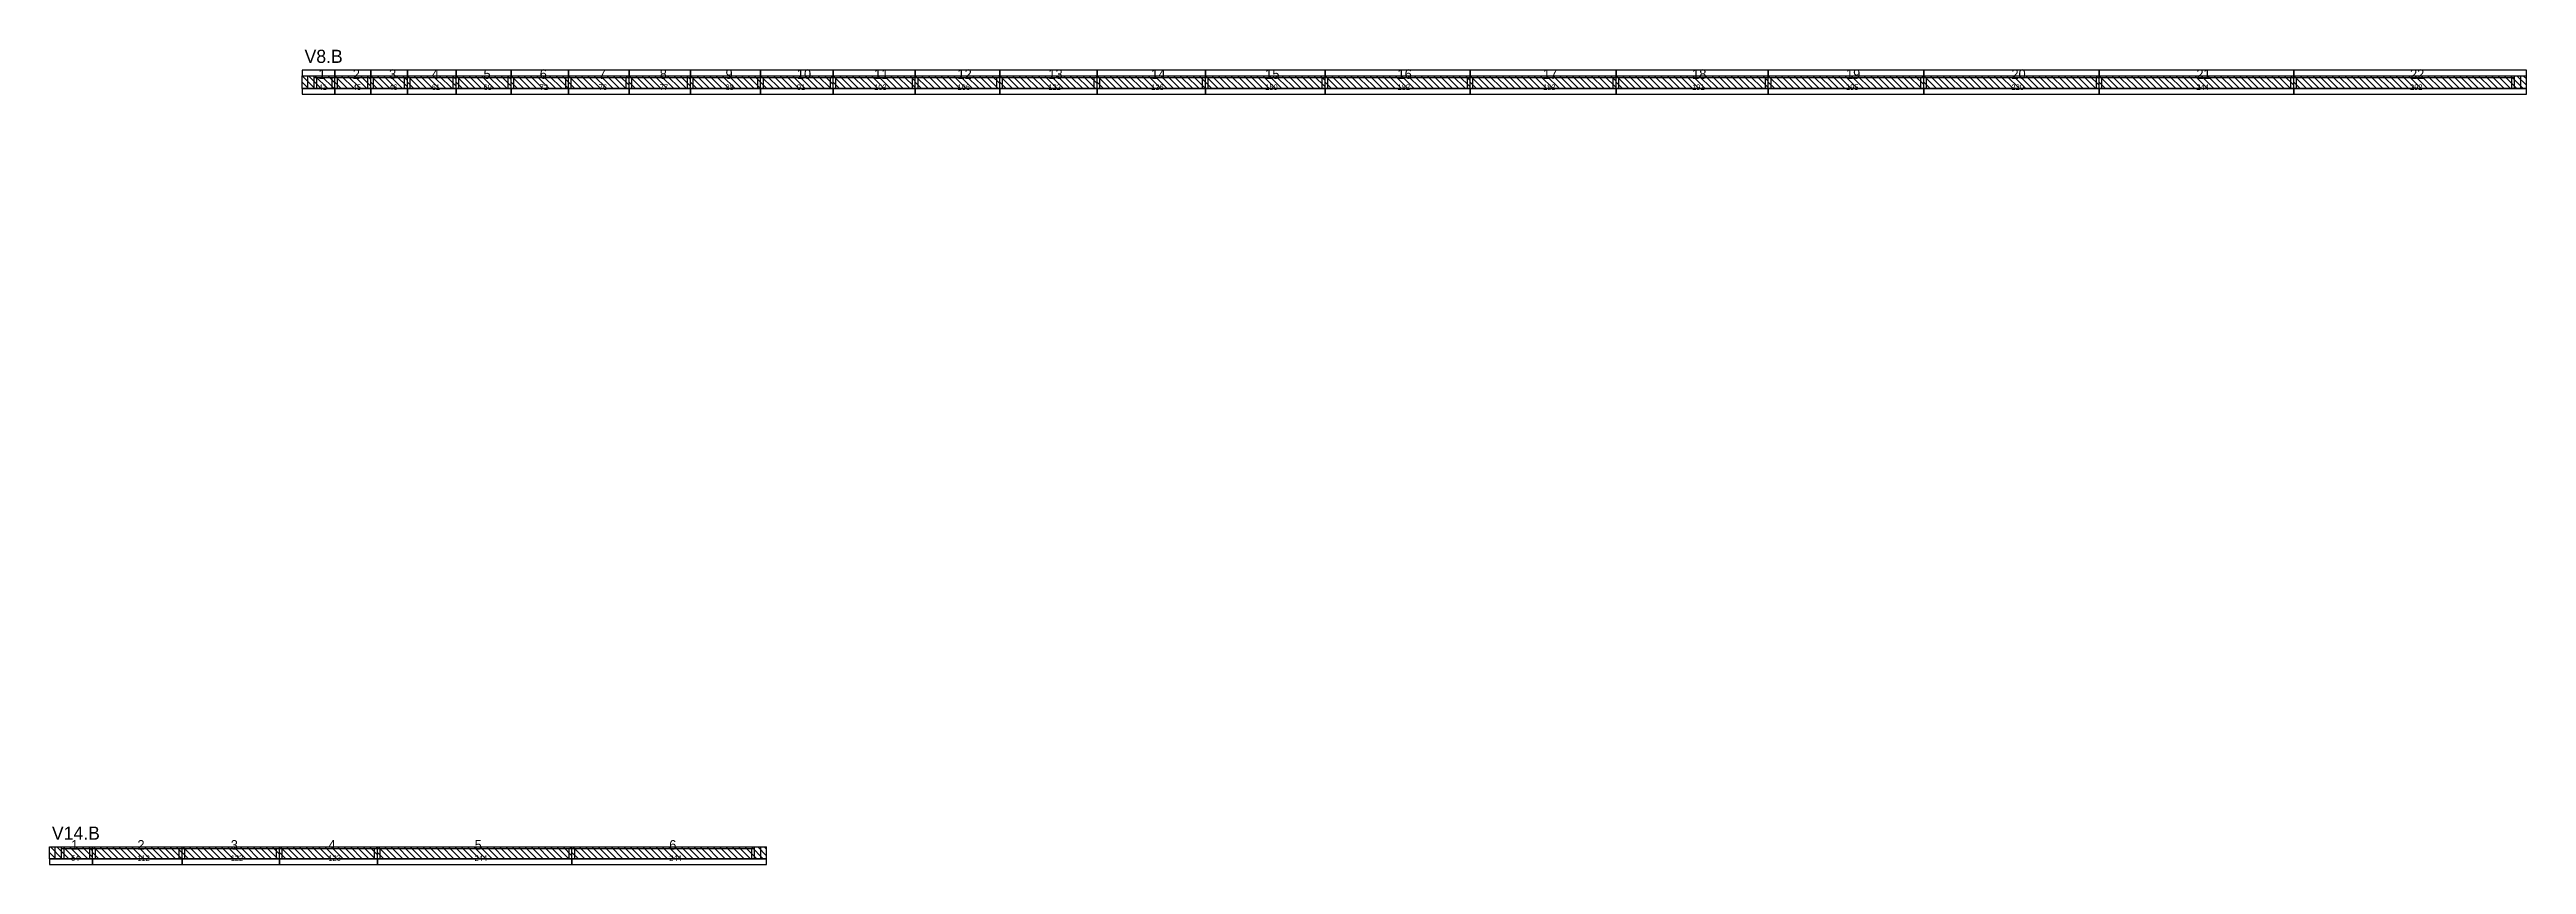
# Model space of a CAD drawing. Header units: metres. Extents: x -10 to 74425, y -2037 to 26.
# Drawn here: x 55264 to 58371, y -1015 to 7 of the extents above; entities that cross this region are included whole.
import ezdxf

# ---------------------------------------------------------------- set-up
doc = ezdxf.new("R2010")
doc.units = ezdxf.units.M
doc.layers.add('VIGAS', color=7, linetype='Continuous')

msp = doc.modelspace()

# ---------------------------------------------------------------- texts
at = {"layer": 'VIGAS'}
for s, height, p in [('V8.B', 16.5, (55583.6, -10)), ('1', 12, (55601.1, -30)), ('2', 12, (55644.1, -30)), ('3', 12, (55689.6, -30)), ('4', 12, (55743.1, -30)), ('5', 12, (55808.1, -30)), ('6', 12, (55878.6, -30)), ('7', 12, (55952.6, -30)), ('8', 12, (56029.1, -30)), ('9', 12, (56111.6, -30)), ('10', 12, (56201.1, -30)), ('11', 12, (56298.1, -30)), ('12', 12, (56402.6, -30)), ('13', 12, (56516.6, -30)), ('14', 12, (56645.6, -30)), ('15', 12, (56788.6, -30)), ('16', 12, (56954.6, -30)), ('17', 12, (57137.1, -30)), ('18', 12, (57324.1, -30)), ('19', 12, (57517.1, -30)), ('20', 12, (57724.6, -30)), ('21', 12, (57956.6, -30)), ('22', 12, (58224.6, -30)), ('41', 7, (55601.1, -44)), ('45', 7, (55644.1, -44)), ('46', 7, (55689.6, -44)), ('61', 7, (55743.1, -44)), ('69', 7, (55808.1, -44)), ('72', 7, (55878.6, -44)), ('76', 7, (55952.6, -44)), ('77', 7, (56029.1, -44)), ('88', 7, (56111.6, -44)), ('91', 7, (56201.1, -44)), ('103', 7, (56298.1, -44)), ('106', 7, (56402.6, -44)), ('122', 7, (56516.6, -44)), ('136', 7, (56645.6, -44)), ('150', 7, (56788.6, -44)), ('182', 7, (56954.6, -44)), ('183', 7, (57137.1, -44)), ('191', 7, (57324.1, -44)), ('195', 7, (57517.1, -44)), ('220', 7, (57724.6, -44)), ('244', 7, (57956.6, -44)), ('292', 7, (58224.6, -44)), ('V14.B', 16.5, (55266.7, -984)), ('1', 12, (55290.7, -996.5)), ('2', 12, (55373.9, -996.5)), ('3', 12, (55491, -996.5)), ('4', 12, (55613.5, -996.5)), ('5', 12, (55797, -996.5)), ('6', 12, (56041, -996.5)), ('54', 7, (55290.7, -1010.5)), ('112', 7, (55373.9, -1010.5)), ('122', 7, (55491, -1010.5)), ('123', 7, (55613.5, -1010.5)), ('244', 7, (55797, -1010.5)), ('244', 7, (56041, -1010.5))]:
    msp.add_text(s, height=height, dxfattribs=at).set_placement(p)

# ---------------------------------------------------------------- linework, layer by layer
at = {"layer": 'VIGAS'}
for p, q in [((55580.6, -26), (55621.6, -26)), ((55580.6, -42), (55580.6, -26)), ((55596.6, -42), (55580.6, -26)), ((55587.6, -42), (55587.6, -26)), ((55604.6, -42), (55588.6, -26)), ((55595.6, -42), (55595.6, -26)), ((55595.6, -28.2), (55621.6, -28.2)), ((55612.6, -42), (55596.6, -26)), ((55599.1, -42), (55599.1, -28.2)), ((55620.6, -42), (55604.6, -26)), ((55621.6, -35), (55612.6, -26)), ((55618.1, -42), (55618.1, -28.2)), ((55621.6, -27), (55620.6, -26)), ((55621.6, -42), (55621.6, -26)), ((55621.6, -42), (55621.6, -26)), ((55621.6, -26), (55666.6, -26)), ((55621.6, -42), (55621.6, -26)), ((55621.6, -42), (55621.6, -26)), ((55621.6, -42), (55621.6, -26)), ((55637.6, -42), (55621.6, -26)), ((55621.6, -28.2), (55666.6, -28.2)), ((55625.1, -42), (55625.1, -28.2)), ((55645.6, -42), (55629.6, -26)), ((55653.6, -42), (55637.6, -26)), ((55661.6, -42), (55645.6, -26)), ((55666.6, -39), (55653.6, -26)), ((55666.6, -31), (55661.6, -26)), ((55663.1, -42), (55663.1, -28.2)), ((55666.6, -42), (55666.6, -26)), ((55666.6, -42), (55666.6, -26)), ((55666.6, -26), (55712.6, -26)), ((55666.6, -42), (55666.6, -26)), ((55666.6, -42), (55666.6, -26)), ((55666.6, -42), (55666.6, -26)), ((55682.6, -42), (55666.6, -26)), ((55666.6, -28.2), (55712.6, -28.2)), ((55670.1, -42), (55670.1, -28.2)), ((55690.6, -42), (55674.6, -26)), ((55698.6, -42), (55682.6, -26)), ((55706.6, -42), (55690.6, -26)), ((55712.6, -40), (55698.6, -26)), ((55712.6, -32), (55706.6, -26)), ((55709.1, -42), (55709.1, -28.2)), ((55712.6, -42), (55712.6, -26)), ((55712.6, -42), (55712.6, -26)), ((55712.6, -26), (55773.6, -26)), ((55712.6, -42), (55712.6, -26)), ((55712.6, -42), (55712.6, -26)), ((55712.6, -42), (55712.6, -26)), ((55728.6, -42), (55712.6, -26)), ((55712.6, -28.2), (55773.6, -28.2)), ((55716.1, -42), (55716.1, -28.2)), ((55736.6, -42), (55720.6, -26)), ((55744.6, -42), (55728.6, -26)), ((55752.6, -42), (55736.6, -26)), ((55760.6, -42), (55744.6, -26)), ((55768.6, -42), (55752.6, -26)), ((55773.6, -39), (55760.6, -26)), ((55773.6, -31), (55768.6, -26)), ((55770.1, -42), (55770.1, -28.2)), ((55773.6, -42), (55773.6, -26)), ((55773.6, -42), (55773.6, -26)), ((55773.6, -26), (55842.6, -26)), ((55773.6, -42), (55773.6, -26)), ((55773.6, -42), (55773.6, -26)), ((55773.6, -42), (55773.6, -26)), ((55789.6, -42), (55773.6, -26)), ((55773.6, -28.2), (55842.6, -28.2)), ((55777.1, -42), (55777.1, -28.2)), ((55797.6, -42), (55781.6, -26)), ((55805.6, -42), (55789.6, -26)), ((55813.6, -42), (55797.6, -26)), ((55821.6, -42), (55805.6, -26)), ((55829.6, -42), (55813.6, -26)), ((55837.6, -42), (55821.6, -26)), ((55842.6, -39), (55829.6, -26)), ((55842.6, -31), (55837.6, -26)), ((55839.1, -42), (55839.1, -28.2)), ((55842.6, -42), (55842.6, -26)), ((55842.6, -42), (55842.6, -26)), ((55842.6, -26), (55914.6, -26)), ((55842.6, -42), (55842.6, -26)), ((55842.6, -42), (55842.6, -26)), ((55842.6, -42), (55842.6, -26)), ((55858.6, -42), (55842.6, -26)), ((55842.6, -28.2), (55914.6, -28.2)), ((55846.1, -42), (55846.1, -28.2)), ((55866.6, -42), (55850.6, -26)), ((55874.6, -42), (55858.6, -26)), ((55882.6, -42), (55866.6, -26)), ((55890.6, -42), (55874.6, -26)), ((55898.6, -42), (55882.6, -26)), ((55906.6, -42), (55890.6, -26)), ((55914.6, -42), (55898.6, -26)), ((55914.6, -34), (55906.6, -26)), ((55911.1, -42), (55911.1, -28.2)), ((55914.6, -42), (55914.6, -26)), ((55914.6, -42), (55914.6, -26)), ((55914.6, -26), (55990.6, -26)), ((55914.6, -42), (55914.6, -26)), ((55914.6, -42), (55914.6, -26)), ((55914.6, -42), (55914.6, -26)), ((55914.6, -26), (55914.6, -26)), ((55930.6, -42), (55914.6, -26)), ((55914.6, -28.2), (55990.6, -28.2)), ((55918.1, -42), (55918.1, -28.2)), ((55938.6, -42), (55922.6, -26)), ((55946.6, -42), (55930.6, -26)), ((55954.6, -42), (55938.6, -26)), ((55962.6, -42), (55946.6, -26)), ((55970.6, -42), (55954.6, -26)), ((55978.6, -42), (55962.6, -26)), ((55986.6, -42), (55970.6, -26)), ((55990.6, -38), (55978.6, -26)), ((55990.6, -30), (55986.6, -26)), ((55987.1, -42), (55987.1, -28.2)), ((55990.6, -42), (55990.6, -26)), ((55990.6, -42), (55990.6, -26)), ((55990.6, -26), (56067.6, -26)), ((55990.6, -42), (55990.6, -26)), ((55990.6, -42), (55990.6, -26)), ((55990.6, -42), (55990.6, -26)), ((56006.6, -42), (55990.6, -26)), ((55990.6, -28.2), (56067.6, -28.2)), ((55994.1, -42), (55994.1, -28.2)), ((56014.6, -42), (55998.6, -26)), ((56022.6, -42), (56006.6, -26)), ((56030.6, -42), (56014.6, -26)), ((56038.6, -42), (56022.6, -26)), ((56046.6, -42), (56030.6, -26)), ((56054.6, -42), (56038.6, -26)), ((56062.6, -42), (56046.6, -26)), ((56067.6, -39), (56054.6, -26)), ((56067.6, -31), (56062.6, -26)), ((56064.1, -42), (56064.1, -28.2)), ((56067.6, -42), (56067.6, -26)), ((56067.6, -42), (56067.6, -26)), ((56067.6, -26), (56155.6, -26)), ((56067.6, -42), (56067.6, -26)), ((56067.6, -42), (56067.6, -26)), ((56067.6, -42), (56067.6, -26)), ((56083.6, -42), (56067.6, -26)), ((56067.6, -28.2), (56155.6, -28.2)), ((56071.1, -42), (56071.1, -28.2)), ((56091.6, -42), (56075.6, -26)), ((56099.6, -42), (56083.6, -26)), ((56107.6, -42), (56091.6, -26)), ((56115.6, -42), (56099.6, -26)), ((56123.6, -42), (56107.6, -26)), ((56131.6, -42), (56115.6, -26)), ((56139.6, -42), (56123.6, -26)), ((56147.6, -42), (56131.6, -26)), ((56155.6, -42), (56139.6, -26)), ((56155.6, -34), (56147.6, -26)), ((56152.1, -42), (56152.1, -28.2)), ((56155.6, -42), (56155.6, -26)), ((56155.6, -42), (56155.6, -26)), ((56155.6, -26), (56246.6, -26)), ((56155.6, -42), (56155.6, -26)), ((56155.6, -42), (56155.6, -26)), ((56155.6, -42), (56155.6, -26)), ((56155.6, -26), (56155.6, -26)), ((56171.6, -42), (56155.6, -26)), ((56155.6, -28.2), (56246.6, -28.2)), ((56159.1, -42), (56159.1, -28.2)), ((56179.6, -42), (56163.6, -26)), ((56187.6, -42), (56171.6, -26)), ((56195.6, -42), (56179.6, -26)), ((56203.6, -42), (56187.6, -26)), ((56211.6, -42), (56195.6, -26)), ((56219.6, -42), (56203.6, -26)), ((56227.6, -42), (56211.6, -26)), ((56235.6, -42), (56219.6, -26)), ((56243.6, -42), (56227.6, -26)), ((56246.6, -37), (56235.6, -26)), ((56243.1, -42), (56243.1, -28.2)), ((56246.6, -29), (56243.6, -26)), ((56246.6, -42), (56246.6, -26)), ((56246.6, -42), (56246.6, -26)), ((56246.6, -26), (56349.6, -26)), ((56246.6, -42), (56246.6, -26)), ((56246.6, -42), (56246.6, -26)), ((56246.6, -42), (56246.6, -26)), ((56262.6, -42), (56246.6, -26)), ((56246.6, -28.2), (56349.6, -28.2)), ((56250.1, -42), (56250.1, -28.2)), ((56270.6, -42), (56254.6, -26)), ((56278.6, -42), (56262.6, -26)), ((56286.6, -42), (56270.6, -26)), ((56294.6, -42), (56278.6, -26)), ((56302.6, -42), (56286.6, -26)), ((56310.6, -42), (56294.6, -26)), ((56318.6, -42), (56302.6, -26)), ((56326.6, -42), (56310.6, -26)), ((56334.6, -42), (56318.6, -26)), ((56342.6, -42), (56326.6, -26)), ((56349.6, -41), (56334.6, -26)), ((56349.6, -33), (56342.6, -26)), ((56346.1, -42), (56346.1, -28.2)), ((56349.6, -42), (56349.6, -26)), ((56349.6, -42), (56349.6, -26)), ((56349.6, -26), (56455.6, -26)), ((56349.6, -42), (56349.6, -26)), ((56349.6, -42), (56349.6, -26)), ((56349.6, -42), (56349.6, -26)), ((56365.6, -42), (56349.6, -26)), ((56349.6, -28.2), (56455.6, -28.2)), ((56353.1, -42), (56353.1, -28.2)), ((56373.6, -42), (56357.6, -26)), ((56381.6, -42), (56365.6, -26)), ((56389.6, -42), (56373.6, -26)), ((56397.6, -42), (56381.6, -26)), ((56405.6, -42), (56389.6, -26)), ((56413.6, -42), (56397.6, -26)), ((56421.6, -42), (56405.6, -26)), ((56429.6, -42), (56413.6, -26)), ((56437.6, -42), (56421.6, -26)), ((56445.6, -42), (56429.6, -26)), ((56453.6, -42), (56437.6, -26)), ((56455.6, -36), (56445.6, -26)), ((56452.1, -42), (56452.1, -28.2)), ((56455.6, -28), (56453.6, -26)), ((56455.6, -42), (56455.6, -26)), ((56455.6, -42), (56455.6, -26)), ((56455.6, -26), (56577.6, -26)), ((56455.6, -42), (56455.6, -26)), ((56455.6, -42), (56455.6, -26)), ((56455.6, -42), (56455.6, -26)), ((56471.6, -42), (56455.6, -26)), ((56455.6, -28.2), (56577.6, -28.2)), ((56459.1, -42), (56459.1, -28.2)), ((56479.6, -42), (56463.6, -26)), ((56487.6, -42), (56471.6, -26)), ((56495.6, -42), (56479.6, -26)), ((56503.6, -42), (56487.6, -26)), ((56511.6, -42), (56495.6, -26)), ((56519.6, -42), (56503.6, -26)), ((56527.6, -42), (56511.6, -26)), ((56535.6, -42), (56519.6, -26)), ((56543.6, -42), (56527.6, -26)), ((56551.6, -42), (56535.6, -26)), ((56559.6, -42), (56543.6, -26)), ((56567.6, -42), (56551.6, -26)), ((56575.6, -42), (56559.6, -26)), ((56577.6, -36), (56567.6, -26)), ((56574.1, -42), (56574.1, -28.2)), ((56577.6, -28), (56575.6, -26)), ((56577.6, -42), (56577.6, -26)), ((56577.6, -42), (56577.6, -26)), ((56577.6, -26), (56713.6, -26)), ((56577.6, -42), (56577.6, -26)), ((56577.6, -42), (56577.6, -26)), ((56577.6, -42), (56577.6, -26)), ((56593.6, -42), (56577.6, -26)), ((56577.6, -28.2), (56713.6, -28.2)), ((56581.1, -42), (56581.1, -28.2)), ((56601.6, -42), (56585.6, -26)), ((56609.6, -42), (56593.6, -26)), ((56617.6, -42), (56601.6, -26)), ((56625.6, -42), (56609.6, -26)), ((56633.6, -42), (56617.6, -26)), ((56641.6, -42), (56625.6, -26)), ((56649.6, -42), (56633.6, -26)), ((56657.6, -42), (56641.6, -26)), ((56665.6, -42), (56649.6, -26)), ((56673.6, -42), (56657.6, -26)), ((56681.6, -42), (56665.6, -26)), ((56689.6, -42), (56673.6, -26)), ((56697.6, -42), (56681.6, -26)), ((56705.6, -42), (56689.6, -26)), ((56713.6, -42), (56697.6, -26)), ((56713.6, -34), (56705.6, -26)), ((56710.1, -42), (56710.1, -28.2)), ((56713.6, -42), (56713.6, -26)), ((56713.6, -42), (56713.6, -26)), ((56713.6, -26), (56863.6, -26)), ((56713.6, -42), (56713.6, -26)), ((56713.6, -42), (56713.6, -26)), ((56713.6, -42), (56713.6, -26)), ((56713.6, -26), (56713.6, -26)), ((56729.6, -42), (56713.6, -26)), ((56713.6, -28.2), (56863.6, -28.2)), ((56717.1, -42), (56717.1, -28.2)), ((56737.6, -42), (56721.6, -26)), ((56745.6, -42), (56729.6, -26)), ((56753.6, -42), (56737.6, -26)), ((56761.6, -42), (56745.6, -26)), ((56769.6, -42), (56753.6, -26)), ((56777.6, -42), (56761.6, -26)), ((56785.6, -42), (56769.6, -26)), ((56793.6, -42), (56777.6, -26)), ((56801.6, -42), (56785.6, -26)), ((56809.6, -42), (56793.6, -26)), ((56817.6, -42), (56801.6, -26)), ((56825.6, -42), (56809.6, -26)), ((56833.6, -42), (56817.6, -26)), ((56841.6, -42), (56825.6, -26)), ((56849.6, -42), (56833.6, -26)), ((56857.6, -42), (56841.6, -26)), ((56863.6, -40), (56849.6, -26)), ((56863.6, -32), (56857.6, -26)), ((56860.1, -42), (56860.1, -28.2)), ((56863.6, -42), (56863.6, -26)), ((56863.6, -42), (56863.6, -26)), ((56863.6, -26), (57045.6, -26)), ((56863.6, -42), (56863.6, -26)), ((56863.6, -42), (56863.6, -26)), ((56863.6, -42), (56863.6, -26)), ((56879.6, -42), (56863.6, -26)), ((56863.6, -28.2), (57045.6, -28.2)), ((56867.1, -42), (56867.1, -28.2)), ((56887.6, -42), (56871.6, -26)), ((56895.6, -42), (56879.6, -26)), ((56903.6, -42), (56887.6, -26)), ((56911.6, -42), (56895.6, -26)), ((56919.6, -42), (56903.6, -26)), ((56927.6, -42), (56911.6, -26)), ((56935.6, -42), (56919.6, -26)), ((56943.6, -42), (56927.6, -26)), ((56951.6, -42), (56935.6, -26)), ((56959.6, -42), (56943.6, -26)), ((56967.6, -42), (56951.6, -26)), ((56975.6, -42), (56959.6, -26)), ((56983.6, -42), (56967.6, -26)), ((56991.6, -42), (56975.6, -26)), ((56999.6, -42), (56983.6, -26)), ((57007.6, -42), (56991.6, -26)), ((57015.6, -42), (56999.6, -26)), ((57023.6, -42), (57007.6, -26)), ((57031.6, -42), (57015.6, -26)), ((57039.6, -42), (57023.6, -26)), ((57045.6, -40), (57031.6, -26)), ((57045.6, -32), (57039.6, -26)), ((57042.1, -42), (57042.1, -28.2)), ((57045.6, -42), (57045.6, -26)), ((57045.6, -42), (57045.6, -26)), ((57045.6, -26), (57228.6, -26)), ((57045.6, -42), (57045.6, -26)), ((57045.6, -42), (57045.6, -26)), ((57045.6, -42), (57045.6, -26)), ((57061.6, -42), (57045.6, -26)), ((57045.6, -28.2), (57228.6, -28.2)), ((57049.1, -42), (57049.1, -28.2)), ((57069.6, -42), (57053.6, -26)), ((57077.6, -42), (57061.6, -26)), ((57085.6, -42), (57069.6, -26)), ((57093.6, -42), (57077.6, -26)), ((57101.6, -42), (57085.6, -26)), ((57109.6, -42), (57093.6, -26)), ((57117.6, -42), (57101.6, -26)), ((57125.6, -42), (57109.6, -26)), ((57133.6, -42), (57117.6, -26)), ((57141.6, -42), (57125.6, -26)), ((57149.6, -42), (57133.6, -26)), ((57157.6, -42), (57141.6, -26)), ((57165.6, -42), (57149.6, -26)), ((57173.6, -42), (57157.6, -26)), ((57181.6, -42), (57165.6, -26)), ((57189.6, -42), (57173.6, -26)), ((57197.6, -42), (57181.6, -26)), ((57205.6, -42), (57189.6, -26)), ((57213.6, -42), (57197.6, -26)), ((57221.6, -42), (57205.6, -26)), ((57228.6, -41), (57213.6, -26)), ((57228.6, -33), (57221.6, -26)), ((57225.1, -42), (57225.1, -28.2)), ((57228.6, -42), (57228.6, -26)), ((57228.6, -42), (57228.6, -26)), ((57228.6, -26), (57419.6, -26)), ((57228.6, -42), (57228.6, -26)), ((57228.6, -42), (57228.6, -26)), ((57228.6, -42), (57228.6, -26)), ((57244.6, -42), (57228.6, -26)), ((57228.6, -28.2), (57419.6, -28.2)), ((57232.1, -42), (57232.1, -28.2)), ((57252.6, -42), (57236.6, -26)), ((57260.6, -42), (57244.6, -26)), ((57268.6, -42), (57252.6, -26)), ((57276.6, -42), (57260.6, -26)), ((57284.6, -42), (57268.6, -26)), ((57292.6, -42), (57276.6, -26)), ((57300.6, -42), (57284.6, -26)), ((57308.6, -42), (57292.6, -26)), ((57316.6, -42), (57300.6, -26)), ((57324.6, -42), (57308.6, -26)), ((57332.6, -42), (57316.6, -26)), ((57340.6, -42), (57324.6, -26)), ((57348.6, -42), (57332.6, -26)), ((57356.6, -42), (57340.6, -26)), ((57364.6, -42), (57348.6, -26)), ((57372.6, -42), (57356.6, -26)), ((57380.6, -42), (57364.6, -26)), ((57388.6, -42), (57372.6, -26)), ((57396.6, -42), (57380.6, -26)), ((57404.6, -42), (57388.6, -26)), ((57412.6, -42), (57396.6, -26)), ((57419.6, -41), (57404.6, -26)), ((57419.6, -33), (57412.6, -26)), ((57416.1, -42), (57416.1, -28.2)), ((57419.6, -42), (57419.6, -26)), ((57419.6, -42), (57419.6, -26)), ((57419.6, -26), (57614.6, -26)), ((57419.6, -42), (57419.6, -26)), ((57419.6, -42), (57419.6, -26)), ((57419.6, -42), (57419.6, -26)), ((57435.6, -42), (57419.6, -26)), ((57419.6, -28.2), (57614.6, -28.2)), ((57423.1, -42), (57423.1, -28.2)), ((57443.6, -42), (57427.6, -26)), ((57451.6, -42), (57435.6, -26)), ((57459.6, -42), (57443.6, -26)), ((57467.6, -42), (57451.6, -26)), ((57475.6, -42), (57459.6, -26)), ((57483.6, -42), (57467.6, -26)), ((57491.6, -42), (57475.6, -26)), ((57499.6, -42), (57483.6, -26)), ((57507.6, -42), (57491.6, -26)), ((57515.6, -42), (57499.6, -26)), ((57523.6, -42), (57507.6, -26)), ((57531.6, -42), (57515.6, -26)), ((57539.6, -42), (57523.6, -26)), ((57547.6, -42), (57531.6, -26)), ((57555.6, -42), (57539.6, -26)), ((57563.6, -42), (57547.6, -26)), ((57571.6, -42), (57555.6, -26)), ((57579.6, -42), (57563.6, -26)), ((57587.6, -42), (57571.6, -26)), ((57595.6, -42), (57579.6, -26)), ((57603.6, -42), (57587.6, -26)), ((57611.6, -42), (57595.6, -26)), ((57614.6, -37), (57603.6, -26)), ((57611.1, -42), (57611.1, -28.2)), ((57614.6, -29), (57611.6, -26)), ((57614.6, -42), (57614.6, -26)), ((57614.6, -42), (57614.6, -26)), ((57614.6, -26), (57834.6, -26)), ((57614.6, -42), (57614.6, -26)), ((57614.6, -42), (57614.6, -26)), ((57614.6, -42), (57614.6, -26)), ((57630.6, -42), (57614.6, -26)), ((57614.6, -28.2), (57834.6, -28.2)), ((57618.1, -42), (57618.1, -28.2)), ((57638.6, -42), (57622.6, -26)), ((57646.6, -42), (57630.6, -26)), ((57654.6, -42), (57638.6, -26)), ((57662.6, -42), (57646.6, -26)), ((57670.6, -42), (57654.6, -26)), ((57678.6, -42), (57662.6, -26)), ((57686.6, -42), (57670.6, -26)), ((57694.6, -42), (57678.6, -26)), ((57702.6, -42), (57686.6, -26)), ((57710.6, -42), (57694.6, -26)), ((57718.6, -42), (57702.6, -26)), ((57726.6, -42), (57710.6, -26)), ((57734.6, -42), (57718.6, -26)), ((57742.6, -42), (57726.6, -26)), ((57750.6, -42), (57734.6, -26)), ((57758.6, -42), (57742.6, -26)), ((57766.6, -42), (57750.6, -26)), ((57774.6, -42), (57758.6, -26)), ((57782.6, -42), (57766.6, -26)), ((57790.6, -42), (57774.6, -26)), ((57798.6, -42), (57782.6, -26)), ((57806.6, -42), (57790.6, -26)), ((57814.6, -42), (57798.6, -26)), ((57822.6, -42), (57806.6, -26)), ((57830.6, -42), (57814.6, -26)), ((57834.6, -38), (57822.6, -26)), ((57834.6, -30), (57830.6, -26)), ((57831.1, -42), (57831.1, -28.2)), ((57834.6, -42), (57834.6, -26)), ((57834.6, -42), (57834.6, -26)), ((57834.6, -26), (58078.6, -26)), ((57834.6, -42), (57834.6, -26)), ((57834.6, -42), (57834.6, -26)), ((57834.6, -42), (57834.6, -26)), ((57850.6, -42), (57834.6, -26)), ((57834.6, -28.2), (58078.6, -28.2)), ((57838.1, -42), (57838.1, -28.2)), ((57858.6, -42), (57842.6, -26)), ((57866.6, -42), (57850.6, -26)), ((57874.6, -42), (57858.6, -26)), ((57882.6, -42), (57866.6, -26)), ((57890.6, -42), (57874.6, -26)), ((57898.6, -42), (57882.6, -26)), ((57906.6, -42), (57890.6, -26)), ((57914.6, -42), (57898.6, -26)), ((57922.6, -42), (57906.6, -26)), ((57930.6, -42), (57914.6, -26)), ((57938.6, -42), (57922.6, -26)), ((57946.6, -42), (57930.6, -26)), ((57954.6, -42), (57938.6, -26)), ((57962.6, -42), (57946.6, -26)), ((57970.6, -42), (57954.6, -26)), ((57978.6, -42), (57962.6, -26)), ((57986.6, -42), (57970.6, -26)), ((57994.6, -42), (57978.6, -26)), ((58002.6, -42), (57986.6, -26)), ((58010.6, -42), (57994.6, -26)), ((58018.6, -42), (58002.6, -26)), ((58026.6, -42), (58010.6, -26)), ((58034.6, -42), (58018.6, -26)), ((58042.6, -42), (58026.6, -26)), ((58050.6, -42), (58034.6, -26)), ((58058.6, -42), (58042.6, -26)), ((58066.6, -42), (58050.6, -26)), ((58074.6, -42), (58058.6, -26)), ((58078.6, -38), (58066.6, -26)), ((58078.6, -30), (58074.6, -26)), ((58075.1, -42), (58075.1, -28.2)), ((58078.6, -42), (58078.6, -26)), ((58078.6, -42), (58078.6, -26)), ((58078.6, -26), (58370.6, -26)), ((58078.6, -42), (58078.6, -26)), ((58078.6, -42), (58078.6, -26)), ((58078.6, -42), (58078.6, -26)), ((58094.6, -42), (58078.6, -26)), ((58078.6, -28.2), (58355.6, -28.2)), ((58082.1, -42), (58082.1, -28.2)), ((58102.6, -42), (58086.6, -26)), ((58110.6, -42), (58094.6, -26)), ((58118.6, -42), (58102.6, -26)), ((58126.6, -42), (58110.6, -26)), ((58134.6, -42), (58118.6, -26)), ((58142.6, -42), (58126.6, -26)), ((58150.6, -42), (58134.6, -26)), ((58158.6, -42), (58142.6, -26)), ((58166.6, -42), (58150.6, -26)), ((58174.6, -42), (58158.6, -26)), ((58182.6, -42), (58166.6, -26)), ((58190.6, -42), (58174.6, -26)), ((58198.6, -42), (58182.6, -26)), ((58206.6, -42), (58190.6, -26)), ((58214.6, -42), (58198.6, -26)), ((58222.6, -42), (58206.6, -26)), ((58230.6, -42), (58214.6, -26)), ((58238.6, -42), (58222.6, -26)), ((58246.6, -42), (58230.6, -26)), ((58254.6, -42), (58238.6, -26)), ((58262.6, -42), (58246.6, -26)), ((58270.6, -42), (58254.6, -26)), ((58278.6, -42), (58262.6, -26)), ((58286.6, -42), (58270.6, -26)), ((58294.6, -42), (58278.6, -26)), ((58302.6, -42), (58286.6, -26)), ((58310.6, -42), (58294.6, -26)), ((58318.6, -42), (58302.6, -26)), ((58326.6, -42), (58310.6, -26)), ((58334.6, -42), (58318.6, -26)), ((58342.6, -42), (58326.6, -26)), ((58350.6, -42), (58334.6, -26)), ((58358.6, -42), (58342.6, -26)), ((58366.6, -42), (58350.6, -26)), ((58352.1, -42), (58352.1, -28.2)), ((58355.6, -42), (58355.6, -26)), ((58370.6, -38), (58358.6, -26)), ((58363.6, -42), (58363.6, -26)), ((58370.6, -30), (58366.6, -26)), ((58370.6, -42), (58370.6, -26)), ((55588.6, -42), (55580.6, -34)), ((55580.6, -42), (55621.6, -42)), ((55580.6, -42), (55580.6, -42)), ((55595.6, -42), (55599.1, -42)), ((55618.1, -42), (55621.6, -42)), ((55629.6, -42), (55621.6, -34)), ((55621.6, -42), (55666.6, -42)), ((55621.6, -42), (55625.1, -42)), ((55621.6, -42), (55621.6, -42)), ((55663.1, -42), (55666.6, -42)), ((55674.6, -42), (55666.6, -34)), ((55666.6, -42), (55712.6, -42)), ((55666.6, -42), (55670.1, -42)), ((55666.6, -42), (55666.6, -42)), ((55709.1, -42), (55712.6, -42)), ((55720.6, -42), (55712.6, -34)), ((55712.6, -42), (55773.6, -42)), ((55712.6, -42), (55716.1, -42)), ((55712.6, -42), (55712.6, -42)), ((55770.1, -42), (55773.6, -42)), ((55781.6, -42), (55773.6, -34)), ((55773.6, -42), (55842.6, -42)), ((55773.6, -42), (55777.1, -42)), ((55773.6, -42), (55773.6, -42)), ((55839.1, -42), (55842.6, -42)), ((55850.6, -42), (55842.6, -34)), ((55842.6, -42), (55914.6, -42)), ((55842.6, -42), (55846.1, -42)), ((55842.6, -42), (55842.6, -42)), ((55911.1, -42), (55914.6, -42)), ((55922.6, -42), (55914.6, -34)), ((55914.6, -42), (55990.6, -42)), ((55914.6, -42), (55918.1, -42)), ((55914.6, -42), (55914.6, -42)), ((55987.1, -42), (55990.6, -42)), ((55998.6, -42), (55990.6, -34)), ((55990.6, -42), (56067.6, -42)), ((55990.6, -42), (55994.1, -42)), ((55990.6, -42), (55990.6, -42)), ((56064.1, -42), (56067.6, -42)), ((56075.6, -42), (56067.6, -34)), ((56067.6, -42), (56155.6, -42)), ((56067.6, -42), (56071.1, -42)), ((56067.6, -42), (56067.6, -42)), ((56152.1, -42), (56155.6, -42)), ((56163.6, -42), (56155.6, -34)), ((56155.6, -42), (56246.6, -42)), ((56155.6, -42), (56159.1, -42)), ((56155.6, -42), (56155.6, -42)), ((56243.1, -42), (56246.6, -42)), ((56254.6, -42), (56246.6, -34)), ((56246.6, -42), (56349.6, -42)), ((56246.6, -42), (56250.1, -42)), ((56246.6, -42), (56246.6, -42)), ((56346.1, -42), (56349.6, -42)), ((56357.6, -42), (56349.6, -34)), ((56349.6, -42), (56455.6, -42)), ((56349.6, -42), (56353.1, -42)), ((56349.6, -42), (56349.6, -42)), ((56452.1, -42), (56455.6, -42)), ((56463.6, -42), (56455.6, -34)), ((56455.6, -42), (56577.6, -42)), ((56455.6, -42), (56459.1, -42)), ((56455.6, -42), (56455.6, -42)), ((56574.1, -42), (56577.6, -42)), ((56585.6, -42), (56577.6, -34)), ((56577.6, -42), (56713.6, -42)), ((56577.6, -42), (56581.1, -42)), ((56577.6, -42), (56577.6, -42)), ((56710.1, -42), (56713.6, -42)), ((56721.6, -42), (56713.6, -34)), ((56713.6, -42), (56863.6, -42)), ((56713.6, -42), (56717.1, -42)), ((56713.6, -42), (56713.6, -42)), ((56860.1, -42), (56863.6, -42)), ((56871.6, -42), (56863.6, -34)), ((56863.6, -42), (57045.6, -42)), ((56863.6, -42), (56867.1, -42)), ((56863.6, -42), (56863.6, -42)), ((57042.1, -42), (57045.6, -42)), ((57053.6, -42), (57045.6, -34)), ((57045.6, -42), (57228.6, -42)), ((57045.6, -42), (57049.1, -42)), ((57045.6, -42), (57045.6, -42)), ((57225.1, -42), (57228.6, -42)), ((57236.6, -42), (57228.6, -34)), ((57228.6, -42), (57419.6, -42)), ((57228.6, -42), (57232.1, -42)), ((57228.6, -42), (57228.6, -42)), ((57416.1, -42), (57419.6, -42)), ((57427.6, -42), (57419.6, -34)), ((57419.6, -42), (57614.6, -42)), ((57419.6, -42), (57423.1, -42)), ((57419.6, -42), (57419.6, -42)), ((57611.1, -42), (57614.6, -42)), ((57622.6, -42), (57614.6, -34)), ((57614.6, -42), (57834.6, -42)), ((57614.6, -42), (57618.1, -42)), ((57614.6, -42), (57614.6, -42)), ((57831.1, -42), (57834.6, -42)), ((57842.6, -42), (57834.6, -34)), ((57834.6, -42), (58078.6, -42)), ((57834.6, -42), (57838.1, -42)), ((57834.6, -42), (57834.6, -42)), ((58075.1, -42), (58078.6, -42)), ((58086.6, -42), (58078.6, -34)), ((58078.6, -42), (58370.6, -42)), ((58078.6, -42), (58082.1, -42)), ((58078.6, -42), (58078.6, -42)), ((58352.1, -42), (58355.6, -42)), ((55263.7, -993), (55317.7, -993)), ((55263.7, -1008), (55263.7, -993)), ((55279.7, -1008), (55264.7, -993)), ((55270.7, -1008), (55270.7, -993)), ((55287.7, -1008), (55272.7, -993)), ((55278.7, -1008), (55278.7, -993)), ((55295.7, -1008), (55280.7, -993)), ((55303.7, -1008), (55288.7, -993)), ((55311.7, -1008), (55296.7, -993)), ((55317.7, -1006), (55304.7, -993)), ((55317.7, -998), (55312.7, -993)), ((55317.7, -1008), (55317.7, -993)), ((55317.7, -1008), (55317.7, -993)), ((55317.7, -993), (55430, -993)), ((55317.7, -1008), (55317.7, -993)), ((55317.7, -1008), (55317.7, -993)), ((55317.7, -1008), (55317.7, -993)), ((55333.7, -1008), (55318.7, -993)), ((55341.7, -1008), (55326.7, -993)), ((55349.7, -1008), (55334.7, -993)), ((55357.7, -1008), (55342.7, -993)), ((55365.7, -1008), (55350.7, -993)), ((55373.7, -1008), (55358.7, -993)), ((55381.7, -1008), (55366.7, -993)), ((55389.7, -1008), (55374.7, -993)), ((55397.7, -1008), (55382.7, -993)), ((55405.7, -1008), (55390.7, -993)), ((55413.7, -1008), (55398.7, -993)), ((55421.7, -1008), (55406.7, -993)), ((55429.7, -1008), (55414.7, -993)), ((55430, -1000.3), (55422.7, -993)), ((55430, -1008), (55430, -993)), ((55430, -1008), (55430, -993)), ((55430, -993), (55552, -993)), ((55430, -1008), (55430, -993)), ((55430, -1008), (55430, -993)), ((55430, -1008), (55430, -993)), ((55446, -1008), (55431, -993)), ((55454, -1008), (55439, -993)), ((55462, -1008), (55447, -993)), ((55470, -1008), (55455, -993)), ((55478, -1008), (55463, -993)), ((55486, -1008), (55471, -993)), ((55494, -1008), (55479, -993)), ((55502, -1008), (55487, -993)), ((55510, -1008), (55495, -993)), ((55518, -1008), (55503, -993)), ((55526, -1008), (55511, -993)), ((55534, -1008), (55519, -993)), ((55542, -1008), (55527, -993)), ((55550, -1008), (55535, -993)), ((55552, -1002), (55543, -993)), ((55552, -994), (55551, -993)), ((55552, -1008), (55552, -993)), ((55552, -1008), (55552, -993)), ((55552, -993), (55675, -993)), ((55552, -1008), (55552, -993)), ((55552, -1008), (55552, -993)), ((55552, -1008), (55552, -993)), ((55568, -1008), (55553, -993)), ((55576, -1008), (55561, -993)), ((55584, -1008), (55569, -993)), ((55592, -1008), (55577, -993)), ((55600, -1008), (55585, -993)), ((55608, -1008), (55593, -993)), ((55616, -1008), (55601, -993)), ((55624, -1008), (55609, -993)), ((55632, -1008), (55617, -993)), ((55640, -1008), (55625, -993)), ((55648, -1008), (55633, -993)), ((55656, -1008), (55641, -993)), ((55664, -1008), (55649, -993)), ((55672, -1008), (55657, -993)), ((55675, -1003), (55665, -993)), ((55675, -995), (55673, -993)), ((55675, -1008), (55675, -993)), ((55675, -1008), (55675, -993)), ((55675, -993), (55919, -993)), ((55675, -1008), (55675, -993)), ((55675, -1008), (55675, -993)), ((55675, -1008), (55675, -993)), ((55691, -1008), (55676, -993)), ((55699, -1008), (55684, -993)), ((55707, -1008), (55692, -993)), ((55715, -1008), (55700, -993)), ((55723, -1008), (55708, -993)), ((55731, -1008), (55716, -993)), ((55739, -1008), (55724, -993)), ((55747, -1008), (55732, -993)), ((55755, -1008), (55740, -993)), ((55763, -1008), (55748, -993)), ((55771, -1008), (55756, -993)), ((55779, -1008), (55764, -993)), ((55787, -1008), (55772, -993)), ((55795, -1008), (55780, -993)), ((55803, -1008), (55788, -993)), ((55811, -1008), (55796, -993)), ((55819, -1008), (55804, -993)), ((55827, -1008), (55812, -993)), ((55835, -1008), (55820, -993)), ((55843, -1008), (55828, -993)), ((55851, -1008), (55836, -993)), ((55859, -1008), (55844, -993)), ((55867, -1008), (55852, -993)), ((55875, -1008), (55860, -993)), ((55883, -1008), (55868, -993)), ((55891, -1008), (55876, -993)), ((55899, -1008), (55884, -993)), ((55907, -1008), (55892, -993)), ((55915, -1008), (55900, -993)), ((55919, -1004), (55908, -993)), ((55919, -996), (55916, -993)), ((55919, -1008), (55919, -993)), ((55919, -1008), (55919, -993)), ((55919, -993), (56163, -993)), ((55919, -1008), (55919, -993)), ((55919, -1008), (55919, -993)), ((55919, -1008), (55919, -993)), ((55935, -1008), (55920, -993)), ((55943, -1008), (55928, -993)), ((55951, -1008), (55936, -993)), ((55959, -1008), (55944, -993)), ((55967, -1008), (55952, -993)), ((55975, -1008), (55960, -993)), ((55983, -1008), (55968, -993)), ((55991, -1008), (55976, -993)), ((55999, -1008), (55984, -993)), ((56007, -1008), (55992, -993)), ((56015, -1008), (56000, -993)), ((56023, -1008), (56008, -993)), ((56031, -1008), (56016, -993)), ((56039, -1008), (56024, -993)), ((56047, -1008), (56032, -993)), ((56055, -1008), (56040, -993)), ((56063, -1008), (56048, -993)), ((56071, -1008), (56056, -993)), ((56079, -1008), (56064, -993)), ((56087, -1008), (56072, -993)), ((56095, -1008), (56080, -993)), ((56103, -1008), (56088, -993)), ((56111, -1008), (56096, -993)), ((56119, -1008), (56104, -993)), ((56127, -1008), (56112, -993)), ((56135, -1008), (56120, -993)), ((56143, -1008), (56128, -993)), ((56151, -1008), (56136, -993)), ((56159, -1008), (56144, -993)), ((56148, -1008), (56148, -993)), ((56163, -1004), (56152, -993)), ((56156, -1008), (56156, -993)), ((56163, -996), (56160, -993)), ((56163, -1008), (56163, -993)), ((55271.7, -1008), (55263.7, -1000)), ((55263.7, -1008), (55317.7, -1008)), ((55263.7, -1008), (55263.7, -1008)), ((55278.7, -995.2), (55317.7, -995.2)), ((55278.7, -1008), (55282.2, -1008)), ((55282.2, -1008), (55282.2, -995.2)), ((55314.2, -1008), (55314.2, -995.2)), ((55314.2, -1008), (55317.7, -1008)), ((55317.7, -995.2), (55430, -995.2)), ((55325.7, -1008), (55317.7, -1000)), ((55317.7, -1008), (55430, -1008)), ((55317.7, -1008), (55321.2, -1008)), ((55317.7, -1008), (55317.7, -1008)), ((55321.2, -1008), (55321.2, -995.2)), ((55426.5, -1008), (55426.5, -995.2)), ((55426.5, -1008), (55430, -1008)), ((55430, -995.2), (55552, -995.2)), ((55438, -1008), (55430, -1000)), ((55430, -1008), (55552, -1008)), ((55430, -1008), (55433.5, -1008)), ((55430, -1008), (55430, -1008)), ((55433.5, -1008), (55433.5, -995.2)), ((55548.5, -1008), (55548.5, -995.2)), ((55548.5, -1008), (55552, -1008)), ((55552, -995.2), (55675, -995.2)), ((55560, -1008), (55552, -1000)), ((55552, -1008), (55675, -1008)), ((55552, -1008), (55555.5, -1008)), ((55552, -1008), (55552, -1008)), ((55555.5, -1008), (55555.5, -995.2)), ((55671.5, -1008), (55671.5, -995.2)), ((55671.5, -1008), (55675, -1008)), ((55675, -995.2), (55919, -995.2)), ((55683, -1008), (55675, -1000)), ((55675, -1008), (55919, -1008)), ((55675, -1008), (55678.5, -1008)), ((55675, -1008), (55675, -1008)), ((55678.5, -1008), (55678.5, -995.2)), ((55915.5, -1008), (55915.5, -995.2)), ((55915.5, -1008), (55919, -1008)), ((55919, -995.2), (56148, -995.2)), ((55927, -1008), (55919, -1000)), ((55919, -1008), (56163, -1008)), ((55919, -1008), (55922.5, -1008)), ((55919, -1008), (55919, -1008)), ((55922.5, -1008), (55922.5, -995.2)), ((56144.5, -1008), (56144.5, -995.2)), ((56144.5, -1008), (56148, -1008))]:
    msp.add_line(p, q, dxfattribs=at)
for points in [[(55580.6, -26), (55621.6, -26), (55621.6, -19), (55580.6, -19)], [(55621.6, -26), (55666.6, -26), (55666.6, -19), (55621.6, -19)], [(55666.6, -26), (55712.6, -26), (55712.6, -19), (55666.6, -19)], [(55712.6, -26), (55773.6, -26), (55773.6, -19), (55712.6, -19)], [(55773.6, -26), (55842.6, -26), (55842.6, -19), (55773.6, -19)], [(55842.6, -26), (55914.6, -26), (55914.6, -19), (55842.6, -19)], [(55914.6, -26), (55990.6, -26), (55990.6, -19), (55914.6, -19)], [(55990.6, -26), (56067.6, -26), (56067.6, -19), (55990.6, -19)], [(56067.6, -26), (56155.6, -26), (56155.6, -19), (56067.6, -19)], [(56155.6, -26), (56246.6, -26), (56246.6, -19), (56155.6, -19)], [(56246.6, -26), (56349.6, -26), (56349.6, -19), (56246.6, -19)], [(56349.6, -26), (56455.6, -26), (56455.6, -19), (56349.6, -19)], [(56455.6, -26), (56577.6, -26), (56577.6, -19), (56455.6, -19)], [(56577.6, -26), (56713.6, -26), (56713.6, -19), (56577.6, -19)], [(56713.6, -26), (56863.6, -26), (56863.6, -19), (56713.6, -19)], [(56863.6, -26), (57045.6, -26), (57045.6, -19), (56863.6, -19)], [(57045.6, -26), (57228.6, -26), (57228.6, -19), (57045.6, -19)], [(57228.6, -26), (57419.6, -26), (57419.6, -19), (57228.6, -19)], [(57419.6, -26), (57614.6, -26), (57614.6, -19), (57419.6, -19)], [(57614.6, -26), (57834.6, -26), (57834.6, -19), (57614.6, -19)], [(57834.6, -26), (58078.6, -26), (58078.6, -19), (57834.6, -19)], [(58078.6, -26), (58370.6, -26), (58370.6, -19), (58078.6, -19)], [(55580.6, -49), (55621.6, -49), (55621.6, -42), (55580.6, -42)], [(55621.6, -49), (55666.6, -49), (55666.6, -42), (55621.6, -42)], [(55666.6, -49), (55712.6, -49), (55712.6, -42), (55666.6, -42)], [(55712.6, -49), (55773.6, -49), (55773.6, -42), (55712.6, -42)], [(55773.6, -49), (55842.6, -49), (55842.6, -42), (55773.6, -42)], [(55842.6, -49), (55914.6, -49), (55914.6, -42), (55842.6, -42)], [(55914.6, -49), (55990.6, -49), (55990.6, -42), (55914.6, -42)], [(55990.6, -49), (56067.6, -49), (56067.6, -42), (55990.6, -42)], [(56067.6, -49), (56155.6, -49), (56155.6, -42), (56067.6, -42)], [(56155.6, -49), (56246.6, -49), (56246.6, -42), (56155.6, -42)], [(56246.6, -49), (56349.6, -49), (56349.6, -42), (56246.6, -42)], [(56349.6, -49), (56455.6, -49), (56455.6, -42), (56349.6, -42)], [(56455.6, -49), (56577.6, -49), (56577.6, -42), (56455.6, -42)], [(56577.6, -49), (56713.6, -49), (56713.6, -42), (56577.6, -42)], [(56713.6, -49), (56863.6, -49), (56863.6, -42), (56713.6, -42)], [(56863.6, -49), (57045.6, -49), (57045.6, -42), (56863.6, -42)], [(57045.6, -49), (57228.6, -49), (57228.6, -42), (57045.6, -42)], [(57228.6, -49), (57419.6, -49), (57419.6, -42), (57228.6, -42)], [(57419.6, -49), (57614.6, -49), (57614.6, -42), (57419.6, -42)], [(57614.6, -49), (57834.6, -49), (57834.6, -42), (57614.6, -42)], [(57834.6, -49), (58078.6, -49), (58078.6, -42), (57834.6, -42)], [(58078.6, -49), (58370.6, -49), (58370.6, -42), (58078.6, -42)], [(55263.7, -1015), (55317.7, -1015), (55317.7, -1008), (55263.7, -1008)], [(55317.7, -1015), (55430, -1015), (55430, -1008), (55317.7, -1008)], [(55430, -1015), (55552, -1015), (55552, -1008), (55430, -1008)], [(55552, -1015), (55675, -1015), (55675, -1008), (55552, -1008)], [(55675, -1015), (55919, -1015), (55919, -1008), (55675, -1008)], [(55919, -1015), (56163, -1015), (56163, -1008), (55919, -1008)]]:
    msp.add_lwpolyline(points, close=True, dxfattribs=at)

msp.set_redraw_order([(e.dxf.handle, doc.entitydb.next_handle()) for e in msp.query("TEXT MTEXT ATTDEF DIMENSION ARC_DIMENSION")])  # texts and dimensions are drawn at this point

doc.saveas('drawing.dxf')
